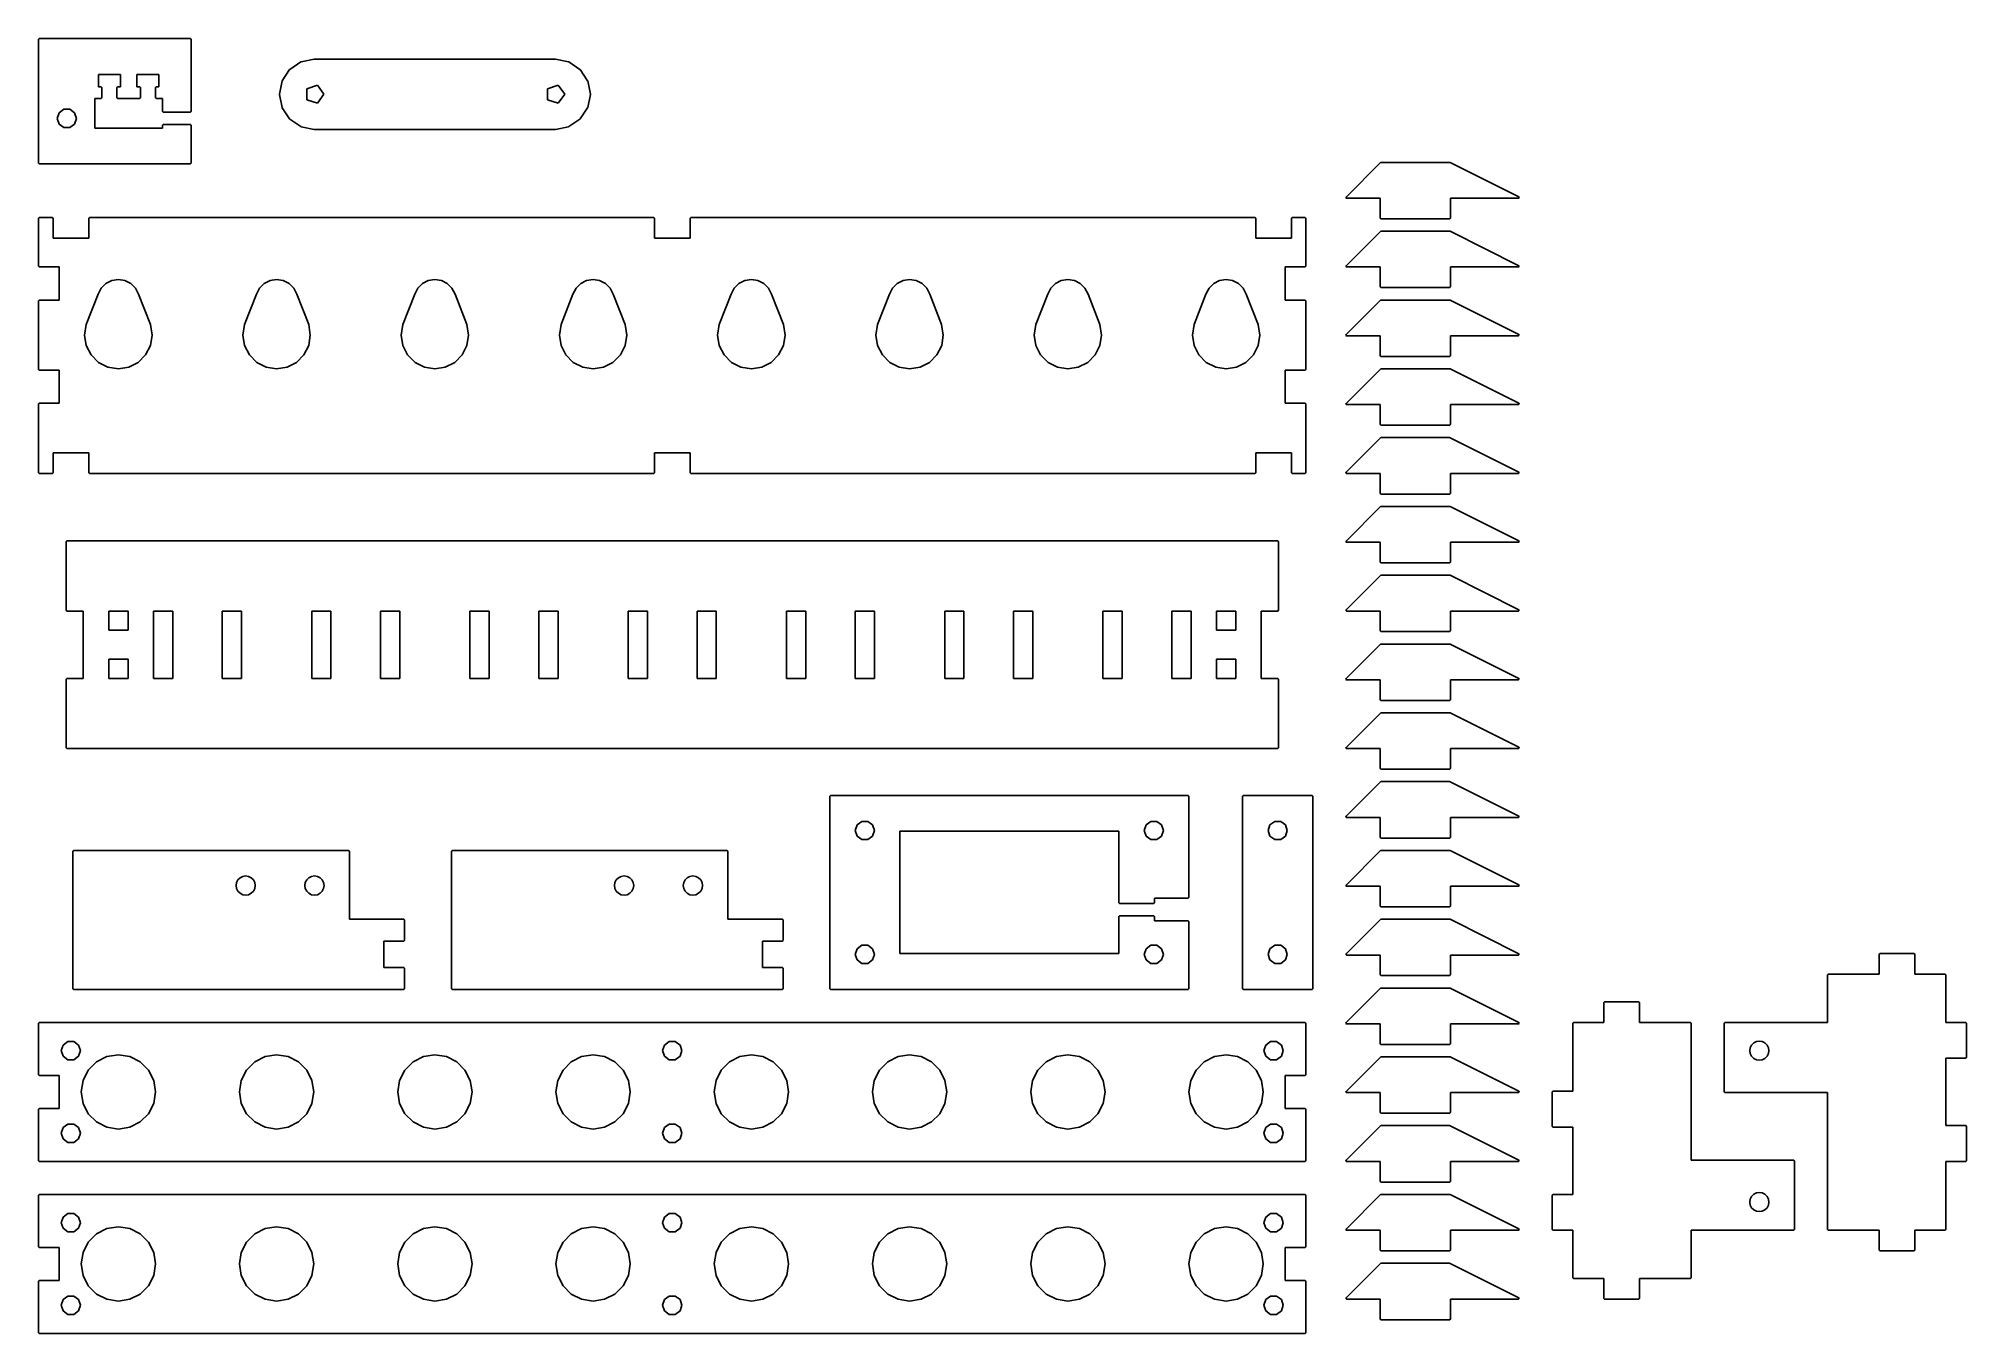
# Model space of a CAD drawing. Header units: metres. Extents: x 5 to 285, y 5 to 193.
import ezdxf

# ---------------------------------------------------------------- set-up
doc = ezdxf.new("R2010")
doc.units = ezdxf.units.M

msp = doc.modelspace()

# ---------------------------------------------------------------- linework, layer by layer
for p, q in [((5, 193.1), (4.89999, 193)), ((4.89999, 193), (4.89999, 175)), ((27, 193.1), (5, 193.1)), ((27.1, 193), (27, 193.1)), ((27.1, 182.5), (27.1, 193)), ((13.6, 186.1), (13.6, 187.9)), ((13.6, 187.9), (16.8, 187.9)), ((16.8, 187.9), (16.8, 186.1)), ((19.2, 186.1), (19.2, 187.9)), ((19.2, 187.9), (22.4, 187.9)), ((22.4, 187.9), (22.4, 186.1)), ((41.3813, 188.591), (40.2975, 186.969)), ((41.4089, 188.619), (41.3813, 188.591)), ((43.031, 189.703), (41.4089, 188.619)), ((43.0671, 189.717), (43.031, 189.703)), ((44.9805, 190.098), (43.0671, 189.717)), ((45, 190.1), (44.9805, 190.098)), ((80, 190.1), (45, 190.1)), ((80.0195, 190.098), (80, 190.1)), ((81.9329, 189.717), (80.0195, 190.098)), ((81.969, 189.703), (81.9329, 189.717)), ((83.5911, 188.619), (81.969, 189.703)), ((83.6187, 188.591), (83.5911, 188.619)), ((84.7025, 186.969), (83.6187, 188.591)), ((14, 186.1), (13.6, 186.1)), ((14.1, 186), (14, 186.1)), ((14.1, 184.5), (14.1, 186)), ((16.4, 186.1), (16.3, 186)), ((16.3, 186), (16.3, 184.5)), ((16.8, 186.1), (16.4, 186.1)), ((19.6, 186.1), (19.2, 186.1)), ((19.7, 186), (19.6, 186.1)), ((19.7, 184.5), (19.7, 186)), ((22, 186.1), (21.9, 186)), ((21.9, 186), (21.9, 184.5)), ((22.4, 186.1), (22, 186.1)), ((40.2825, 186.933), (39.9019, 185.02)), ((39.9019, 185.02), (39.9019, 184.98)), ((39.9019, 184.98), (40.2825, 183.067)), ((40.2975, 186.969), (40.2825, 186.933)), ((43.8865, 185.809), (45.4253, 186.309)), ((43.8865, 184.191), (43.8865, 185.809)), ((45.4253, 186.309), (46.3764, 185)), ((46.3764, 185), (45.4253, 183.691)), ((78.8865, 185.809), (80.4253, 186.309)), ((78.8865, 184.191), (78.8865, 185.809)), ((80.4253, 186.309), (81.3764, 185)), ((81.3764, 185), (80.4253, 183.691)), ((84.7175, 186.933), (84.7025, 186.969)), ((85.0981, 185.02), (84.7175, 186.933)), ((84.7175, 183.067), (85.0981, 184.98)), ((85.0981, 184.98), (85.0981, 185.02)), ((7.60515, 181.5), (7.87154, 182.32)), ((7.87154, 182.32), (8.56895, 182.827)), ((8.56895, 182.827), (9.43103, 182.827)), ((9.43103, 182.827), (10.1284, 182.32)), ((10.1284, 182.32), (10.3949, 181.5)), ((13.1, 180.1), (13.1, 184.4)), ((13.1, 184.4), (14, 184.4)), ((14, 184.4), (14.1, 184.5)), ((16.3, 184.5), (16.4, 184.4)), ((16.4, 184.4), (19.6, 184.4)), ((19.6, 184.4), (19.7, 184.5)), ((21.9, 184.5), (22, 184.4)), ((22, 184.4), (22.9, 184.4)), ((22.9, 184.4), (22.9, 182.5)), ((22.9, 182.5), (23, 182.4)), ((23, 182.4), (27, 182.4)), ((27, 182.4), (27.1, 182.5)), ((40.2825, 183.067), (40.2975, 183.031)), ((40.2975, 183.031), (41.3813, 181.409)), ((45.4253, 183.691), (43.8865, 184.191)), ((80.4253, 183.691), (78.8865, 184.191)), ((83.6187, 181.409), (84.7025, 183.031)), ((84.7025, 183.031), (84.7175, 183.067)), ((7.87154, 180.68), (7.60515, 181.5)), ((8.56895, 180.173), (7.87154, 180.68)), ((9.43103, 180.173), (8.56895, 180.173)), ((10.1284, 180.68), (9.43103, 180.173)), ((10.3949, 181.5), (10.1284, 180.68)), ((22.9, 180.1), (13.1, 180.1)), ((23, 180.6), (22.9, 180.5)), ((22.9, 180.5), (22.9, 180.1)), ((27, 180.6), (23, 180.6)), ((27.1, 180.5), (27, 180.6)), ((27.1, 175), (27.1, 180.5)), ((41.3813, 181.409), (41.4089, 181.381)), ((41.4089, 181.381), (43.031, 180.297)), ((43.031, 180.297), (43.0671, 180.283)), ((43.0671, 180.283), (44.9805, 179.902)), ((44.9805, 179.902), (45, 179.9)), ((45, 179.9), (80, 179.9)), ((80, 179.9), (80.0195, 179.902)), ((80.0195, 179.902), (81.9329, 180.283)), ((81.9329, 180.283), (81.969, 180.297)), ((81.969, 180.297), (83.5911, 181.381)), ((83.5911, 181.381), (83.6187, 181.409)), ((4.89999, 175), (5, 174.9)), ((5, 174.9), (27, 174.9)), ((27, 174.9), (27.1, 175)), ((199.929, 175.071), (194.929, 170.071)), ((200, 175.1), (199.929, 175.071)), ((210, 175.1), (200, 175.1)), ((210.045, 175.089), (210, 175.1)), ((220.045, 170.089), (210.045, 175.089)), ((194.929, 170.071), (194.911, 169.955)), ((194.911, 169.955), (195, 169.9)), ((195, 169.9), (199.9, 169.9)), ((199.9, 169.9), (199.9, 167)), ((210.1, 167), (210.1, 169.9)), ((210.1, 169.9), (220, 169.9)), ((220, 169.9), (220.095, 169.969)), ((220.095, 169.969), (220.045, 170.089)), ((5, 167.1), (4.89999, 167)), ((4.89999, 167), (4.89999, 160)), ((6.89999, 167.1), (5, 167.1)), ((7, 167), (6.89999, 167.1)), ((7, 164.1), (7, 167)), ((12.3, 167.1), (12.2, 167)), ((12.2, 167), (12.2, 164.1)), ((94.3, 167.1), (12.3, 167.1)), ((94.4, 167), (94.3, 167.1)), ((94.4, 164.1), (94.4, 167)), ((99.7, 167.1), (99.6, 167)), ((99.6, 167), (99.6, 164.1)), ((181.7, 167.1), (99.7, 167.1)), ((181.8, 167), (181.7, 167.1)), ((181.8, 164.1), (181.8, 167)), ((187.1, 167.1), (187, 167)), ((187, 167), (187, 164.1)), ((189, 167.1), (187.1, 167.1)), ((189.1, 167), (189, 167.1)), ((189.1, 160), (189.1, 167)), ((199.9, 167), (200, 166.9)), ((200, 166.9), (210, 166.9)), ((210, 166.9), (210.1, 167)), ((12.2, 164.1), (7, 164.1)), ((99.6, 164.1), (94.4, 164.1)), ((187, 164.1), (181.8, 164.1)), ((199.929, 165.071), (194.929, 160.071)), ((200, 165.1), (199.929, 165.071)), ((210, 165.1), (200, 165.1)), ((210.045, 165.089), (210, 165.1)), ((220.045, 160.089), (210.045, 165.089)), ((4.89999, 160), (5, 159.9)), ((5, 159.9), (7.89999, 159.9)), ((7.89999, 159.9), (7.89999, 155.1)), ((186.1, 155.1), (186.1, 159.9)), ((186.1, 159.9), (189, 159.9)), ((189, 159.9), (189.1, 160)), ((194.929, 160.071), (194.911, 159.955)), ((194.911, 159.955), (195, 159.9)), ((195, 159.9), (199.9, 159.9)), ((199.9, 159.9), (199.9, 157)), ((210.1, 157), (210.1, 159.9)), ((210.1, 159.9), (220, 159.9)), ((220, 159.9), (220.095, 159.969)), ((220.095, 159.969), (220.045, 160.089)), ((14.0133, 156.807), (14.6933, 157.487)), ((14.6933, 157.487), (15.5501, 157.923)), ((15.5501, 157.923), (16.5, 158.074)), ((16.5, 158.074), (17.4499, 157.923)), ((17.4499, 157.923), (18.3067, 157.487)), ((18.3067, 157.487), (18.9867, 156.807)), ((37.0133, 156.807), (37.6933, 157.487)), ((37.6933, 157.487), (38.5501, 157.923)), ((38.5501, 157.923), (39.5, 158.074)), ((39.5, 158.074), (40.4499, 157.923)), ((40.4499, 157.923), (41.3067, 157.487)), ((41.3067, 157.487), (41.9867, 156.807)), ((60.0133, 156.807), (60.6933, 157.487)), ((60.6933, 157.487), (61.5501, 157.923)), ((61.5501, 157.923), (62.5, 158.074)), ((62.5, 158.074), (63.4499, 157.923)), ((63.4499, 157.923), (64.3067, 157.487)), ((64.3067, 157.487), (64.9867, 156.807)), ((83.0133, 156.807), (83.6933, 157.487)), ((83.6933, 157.487), (84.5501, 157.923)), ((84.5501, 157.923), (85.5, 158.074)), ((85.5, 158.074), (86.4499, 157.923)), ((86.4499, 157.923), (87.3067, 157.487)), ((87.3067, 157.487), (87.9867, 156.807)), ((106.013, 156.807), (106.693, 157.487)), ((106.693, 157.487), (107.55, 157.923)), ((107.55, 157.923), (108.5, 158.074)), ((108.5, 158.074), (109.45, 157.923)), ((109.45, 157.923), (110.307, 157.487)), ((110.307, 157.487), (110.987, 156.807)), ((129.013, 156.807), (129.693, 157.487)), ((129.693, 157.487), (130.55, 157.923)), ((130.55, 157.923), (131.5, 158.074)), ((131.5, 158.074), (132.45, 157.923)), ((132.45, 157.923), (133.307, 157.487)), ((133.307, 157.487), (133.987, 156.807)), ((152.013, 156.807), (152.693, 157.487)), ((152.693, 157.487), (153.55, 157.923)), ((153.55, 157.923), (154.5, 158.074)), ((154.5, 158.074), (155.45, 157.923)), ((155.45, 157.923), (156.307, 157.487)), ((156.307, 157.487), (156.987, 156.807)), ((175.013, 156.807), (175.693, 157.487)), ((175.693, 157.487), (176.55, 157.923)), ((176.55, 157.923), (177.5, 158.074)), ((177.5, 158.074), (178.45, 157.923)), ((178.45, 157.923), (179.307, 157.487)), ((179.307, 157.487), (179.987, 156.807)), ((199.9, 157), (200, 156.9)), ((210, 156.9), (210.1, 157)), ((5, 155.1), (4.89999, 155)), ((4.89999, 155), (4.89999, 145)), ((7.89999, 155.1), (5, 155.1)), ((11.8418, 151.519), (13.5717, 155.94)), ((13.5717, 155.94), (14.0133, 156.807)), ((18.9867, 156.807), (19.4282, 155.94)), ((19.4282, 155.94), (21.1582, 151.519)), ((34.8418, 151.519), (36.5717, 155.94)), ((36.5717, 155.94), (37.0133, 156.807)), ((41.9867, 156.807), (42.4282, 155.94)), ((42.4282, 155.94), (44.1582, 151.519)), ((57.8418, 151.519), (59.5717, 155.94)), ((59.5717, 155.94), (60.0133, 156.807)), ((64.9867, 156.807), (65.4282, 155.94)), ((65.4282, 155.94), (67.1582, 151.519)), ((80.8418, 151.519), (82.5717, 155.94)), ((82.5717, 155.94), (83.0133, 156.807)), ((87.9867, 156.807), (88.4282, 155.94)), ((88.4282, 155.94), (90.1582, 151.519)), ((103.842, 151.519), (105.572, 155.94)), ((105.572, 155.94), (106.013, 156.807)), ((110.987, 156.807), (111.428, 155.94)), ((111.428, 155.94), (113.158, 151.519)), ((126.842, 151.519), (128.572, 155.94)), ((128.572, 155.94), (129.013, 156.807)), ((133.987, 156.807), (134.428, 155.94)), ((134.428, 155.94), (136.158, 151.519)), ((149.842, 151.519), (151.572, 155.94)), ((151.572, 155.94), (152.013, 156.807)), ((156.987, 156.807), (157.428, 155.94)), ((157.428, 155.94), (159.158, 151.519)), ((172.842, 151.519), (174.572, 155.94)), ((174.572, 155.94), (175.013, 156.807)), ((179.987, 156.807), (180.428, 155.94)), ((180.428, 155.94), (182.158, 151.519)), ((189, 155.1), (186.1, 155.1)), ((189.1, 155), (189, 155.1)), ((189.1, 145), (189.1, 155)), ((199.929, 155.071), (194.929, 150.071)), ((200, 155.1), (199.929, 155.071)), ((200, 156.9), (210, 156.9)), ((210, 155.1), (200, 155.1)), ((210.045, 155.089), (210, 155.1)), ((220.045, 150.089), (210.045, 155.089)), ((11.6012, 150), (11.8418, 151.519)), ((21.1582, 151.519), (21.3988, 150)), ((34.6012, 150), (34.8418, 151.519)), ((44.1582, 151.519), (44.3988, 150)), ((57.6012, 150), (57.8418, 151.519)), ((67.1582, 151.519), (67.3988, 150)), ((80.6012, 150), (80.8418, 151.519)), ((90.1582, 151.519), (90.3988, 150)), ((103.601, 150), (103.842, 151.519)), ((113.158, 151.519), (113.399, 150)), ((126.601, 150), (126.842, 151.519)), ((136.158, 151.519), (136.399, 150)), ((149.601, 150), (149.842, 151.519)), ((159.158, 151.519), (159.399, 150)), ((172.601, 150), (172.842, 151.519)), ((182.158, 151.519), (182.399, 150)), ((11.841, 148.486), (11.6012, 150)), ((21.3988, 150), (21.159, 148.486)), ((34.841, 148.486), (34.6012, 150)), ((44.3988, 150), (44.159, 148.486)), ((57.841, 148.486), (57.6012, 150)), ((67.3988, 150), (67.159, 148.486)), ((80.841, 148.486), (80.6012, 150)), ((90.3988, 150), (90.159, 148.486)), ((103.841, 148.486), (103.601, 150)), ((113.399, 150), (113.159, 148.486)), ((126.841, 148.486), (126.601, 150)), ((136.399, 150), (136.159, 148.486)), ((149.841, 148.486), (149.601, 150)), ((159.399, 150), (159.159, 148.486)), ((172.841, 148.486), (172.601, 150)), ((182.399, 150), (182.159, 148.486)), ((194.929, 150.071), (194.911, 149.955)), ((194.911, 149.955), (195, 149.9)), ((195, 149.9), (199.9, 149.9)), ((199.9, 149.9), (199.9, 147)), ((210.1, 147), (210.1, 149.9)), ((210.1, 149.9), (220, 149.9)), ((220, 149.9), (220.095, 149.969)), ((220.095, 149.969), (220.045, 150.089)), ((12.5368, 147.121), (11.841, 148.486)), ((13.6206, 146.037), (12.5368, 147.121)), ((14.9862, 145.341), (13.6206, 146.037)), ((19.3794, 146.037), (18.0138, 145.341)), ((20.4632, 147.121), (19.3794, 146.037)), ((21.159, 148.486), (20.4632, 147.121)), ((35.5368, 147.121), (34.841, 148.486)), ((36.6206, 146.037), (35.5368, 147.121)), ((37.9862, 145.341), (36.6206, 146.037)), ((42.3794, 146.037), (41.0138, 145.341)), ((43.4632, 147.121), (42.3794, 146.037)), ((44.159, 148.486), (43.4632, 147.121)), ((58.5368, 147.121), (57.841, 148.486)), ((59.6206, 146.037), (58.5368, 147.121)), ((60.9862, 145.341), (59.6206, 146.037)), ((65.3794, 146.037), (64.0138, 145.341)), ((66.4632, 147.121), (65.3794, 146.037)), ((67.159, 148.486), (66.4632, 147.121)), ((81.5368, 147.121), (80.841, 148.486)), ((82.6206, 146.037), (81.5368, 147.121)), ((83.9862, 145.341), (82.6206, 146.037)), ((88.3794, 146.037), (87.0138, 145.341)), ((89.4632, 147.121), (88.3794, 146.037)), ((90.159, 148.486), (89.4632, 147.121)), ((104.537, 147.121), (103.841, 148.486)), ((105.621, 146.037), (104.537, 147.121)), ((106.986, 145.341), (105.621, 146.037)), ((111.379, 146.037), (110.014, 145.341)), ((112.463, 147.121), (111.379, 146.037)), ((113.159, 148.486), (112.463, 147.121)), ((127.537, 147.121), (126.841, 148.486)), ((128.621, 146.037), (127.537, 147.121)), ((129.986, 145.341), (128.621, 146.037)), ((134.379, 146.037), (133.014, 145.341)), ((135.463, 147.121), (134.379, 146.037)), ((136.159, 148.486), (135.463, 147.121)), ((150.537, 147.121), (149.841, 148.486)), ((151.621, 146.037), (150.537, 147.121)), ((152.986, 145.341), (151.621, 146.037)), ((157.379, 146.037), (156.014, 145.341)), ((158.463, 147.121), (157.379, 146.037)), ((159.159, 148.486), (158.463, 147.121)), ((173.537, 147.121), (172.841, 148.486)), ((174.621, 146.037), (173.537, 147.121)), ((175.986, 145.341), (174.621, 146.037)), ((180.379, 146.037), (179.014, 145.341)), ((181.463, 147.121), (180.379, 146.037)), ((182.159, 148.486), (181.463, 147.121)), ((199.9, 147), (200, 146.9)), ((200, 146.9), (210, 146.9)), ((210, 146.9), (210.1, 147)), ((4.89999, 145), (5, 144.9)), ((5, 144.9), (7.89999, 144.9)), ((7.89999, 144.9), (7.89999, 140.1)), ((16.5, 145.101), (14.9862, 145.341)), ((18.0138, 145.341), (16.5, 145.101)), ((39.5, 145.101), (37.9862, 145.341)), ((41.0138, 145.341), (39.5, 145.101)), ((62.5, 145.101), (60.9862, 145.341)), ((64.0138, 145.341), (62.5, 145.101)), ((85.5, 145.101), (83.9862, 145.341)), ((87.0138, 145.341), (85.5, 145.101)), ((108.5, 145.101), (106.986, 145.341)), ((110.014, 145.341), (108.5, 145.101)), ((131.5, 145.101), (129.986, 145.341)), ((133.014, 145.341), (131.5, 145.101)), ((154.5, 145.101), (152.986, 145.341)), ((156.014, 145.341), (154.5, 145.101)), ((177.5, 145.101), (175.986, 145.341)), ((179.014, 145.341), (177.5, 145.101)), ((186.1, 140.1), (186.1, 144.9)), ((186.1, 144.9), (189, 144.9)), ((189, 144.9), (189.1, 145)), ((199.929, 145.071), (194.929, 140.071)), ((200, 145.1), (199.929, 145.071)), ((210, 145.1), (200, 145.1)), ((210.045, 145.089), (210, 145.1)), ((220.045, 140.089), (210.045, 145.089)), ((5, 140.1), (4.89999, 140)), ((4.89999, 140), (4.89999, 130)), ((7.89999, 140.1), (5, 140.1)), ((189, 140.1), (186.1, 140.1)), ((189.1, 140), (189, 140.1)), ((189.1, 130), (189.1, 140)), ((194.929, 140.071), (194.911, 139.955)), ((194.911, 139.955), (195, 139.9)), ((195, 139.9), (199.9, 139.9)), ((199.9, 139.9), (199.9, 137)), ((210.1, 137), (210.1, 139.9)), ((210.1, 139.9), (220, 139.9)), ((220, 139.9), (220.095, 139.969)), ((220.095, 139.969), (220.045, 140.089)), ((199.929, 135.071), (194.929, 130.071)), ((199.9, 137), (200, 136.9)), ((200, 135.1), (199.929, 135.071)), ((200, 136.9), (210, 136.9)), ((210, 135.1), (200, 135.1)), ((210, 136.9), (210.1, 137)), ((210.045, 135.089), (210, 135.1)), ((220.045, 130.089), (210.045, 135.089)), ((7, 130), (7, 132.9)), ((7, 132.9), (12.2, 132.9)), ((12.2, 132.9), (12.2, 130)), ((94.4, 130), (94.4, 132.9)), ((94.4, 132.9), (99.6, 132.9)), ((99.6, 132.9), (99.6, 130)), ((181.8, 130), (181.8, 132.9)), ((181.8, 132.9), (187, 132.9)), ((187, 132.9), (187, 130)), ((4.89999, 130), (5, 129.9)), ((5, 129.9), (6.89999, 129.9)), ((6.89999, 129.9), (7, 130)), ((12.2, 130), (12.3, 129.9)), ((12.3, 129.9), (94.3, 129.9)), ((94.3, 129.9), (94.4, 130)), ((99.6, 130), (99.7, 129.9)), ((99.7, 129.9), (181.7, 129.9)), ((181.7, 129.9), (181.8, 130)), ((187, 130), (187.1, 129.9)), ((187.1, 129.9), (189, 129.9)), ((189, 129.9), (189.1, 130)), ((194.929, 130.071), (194.911, 129.955)), ((194.911, 129.955), (195, 129.9)), ((195, 129.9), (199.9, 129.9)), ((199.9, 129.9), (199.9, 127)), ((210.1, 127), (210.1, 129.9)), ((210.1, 129.9), (220, 129.9)), ((220, 129.9), (220.095, 129.969)), ((220.095, 129.969), (220.045, 130.089)), ((199.9, 127), (200, 126.9)), ((200, 126.9), (210, 126.9)), ((210, 126.9), (210.1, 127)), ((199.929, 125.071), (194.929, 120.071)), ((200, 125.1), (199.929, 125.071)), ((210, 125.1), (200, 125.1)), ((210.045, 125.089), (210, 125.1)), ((220.045, 120.089), (210.045, 125.089)), ((9, 120.1), (8.89999, 120)), ((8.89999, 120), (8.89999, 110)), ((185, 120.1), (9, 120.1)), ((185.1, 120), (185, 120.1)), ((185.1, 110), (185.1, 120)), ((194.929, 120.071), (194.911, 119.955)), ((194.911, 119.955), (195, 119.9)), ((195, 119.9), (199.9, 119.9)), ((199.9, 119.9), (199.9, 117)), ((210.1, 117), (210.1, 119.9)), ((210.1, 119.9), (220, 119.9)), ((220, 119.9), (220.095, 119.969)), ((220.095, 119.969), (220.045, 120.089)), ((199.929, 115.071), (194.929, 110.071)), ((199.9, 117), (200, 116.9)), ((200, 115.1), (199.929, 115.071)), ((200, 116.9), (210, 116.9)), ((210, 115.1), (200, 115.1)), ((210, 116.9), (210.1, 117)), ((210.045, 115.089), (210, 115.1)), ((220.045, 110.089), (210.045, 115.089)), ((8.89999, 110), (9, 109.9)), ((9, 109.9), (11.4, 109.9)), ((11.4, 109.9), (11.4, 100.1)), ((15.1, 107.1), (15.1, 109.9)), ((15.1, 109.9), (17.9, 109.9)), ((17.9, 109.9), (17.9, 107.1)), ((21.6, 100.1), (21.6, 109.9)), ((21.6, 109.9), (24.4, 109.9)), ((24.4, 109.9), (24.4, 100.1)), ((31.6, 100.1), (31.6, 109.9)), ((31.6, 109.9), (34.4, 109.9)), ((34.4, 109.9), (34.4, 100.1)), ((44.6, 100.1), (44.6, 109.9)), ((44.6, 109.9), (47.4, 109.9)), ((47.4, 109.9), (47.4, 100.1)), ((54.6, 100.1), (54.6, 109.9)), ((54.6, 109.9), (57.4, 109.9)), ((57.4, 109.9), (57.4, 100.1)), ((67.6, 100.1), (67.6, 109.9)), ((67.6, 109.9), (70.4, 109.9)), ((70.4, 109.9), (70.4, 100.1)), ((77.6, 100.1), (77.6, 109.9)), ((77.6, 109.9), (80.4, 109.9)), ((80.4, 109.9), (80.4, 100.1)), ((90.6, 100.1), (90.6, 109.9)), ((90.6, 109.9), (93.4, 109.9)), ((93.4, 109.9), (93.4, 100.1)), ((100.6, 100.1), (100.6, 109.9)), ((100.6, 109.9), (103.4, 109.9)), ((103.4, 109.9), (103.4, 100.1)), ((113.6, 100.1), (113.6, 109.9)), ((113.6, 109.9), (116.4, 109.9)), ((116.4, 109.9), (116.4, 100.1)), ((123.6, 100.1), (123.6, 109.9)), ((123.6, 109.9), (126.4, 109.9)), ((126.4, 109.9), (126.4, 100.1)), ((136.6, 100.1), (136.6, 109.9)), ((136.6, 109.9), (139.4, 109.9)), ((139.4, 109.9), (139.4, 100.1)), ((146.6, 100.1), (146.6, 109.9)), ((146.6, 109.9), (149.4, 109.9)), ((149.4, 109.9), (149.4, 100.1)), ((159.6, 100.1), (159.6, 109.9)), ((159.6, 109.9), (162.4, 109.9)), ((162.4, 109.9), (162.4, 100.1)), ((169.6, 100.1), (169.6, 109.9)), ((169.6, 109.9), (172.4, 109.9)), ((172.4, 109.9), (172.4, 100.1)), ((176.1, 107.1), (176.1, 109.9)), ((176.1, 109.9), (178.9, 109.9)), ((178.9, 109.9), (178.9, 107.1)), ((182.6, 100.1), (182.6, 109.9)), ((182.6, 109.9), (185, 109.9)), ((185, 109.9), (185.1, 110)), ((194.929, 110.071), (194.911, 109.955)), ((194.911, 109.955), (195, 109.9)), ((195, 109.9), (199.9, 109.9)), ((199.9, 109.9), (199.9, 107)), ((210.1, 107), (210.1, 109.9)), ((210.1, 109.9), (220, 109.9)), ((220, 109.9), (220.095, 109.969)), ((220.095, 109.969), (220.045, 110.089)), ((17.9, 107.1), (15.1, 107.1)), ((178.9, 107.1), (176.1, 107.1)), ((199.9, 107), (200, 106.9)), ((200, 106.9), (210, 106.9)), ((210, 106.9), (210.1, 107)), ((199.929, 105.071), (194.929, 100.071)), ((200, 105.1), (199.929, 105.071)), ((210, 105.1), (200, 105.1)), ((210.045, 105.089), (210, 105.1)), ((220.045, 100.089), (210.045, 105.089)), ((15.1, 100.1), (15.1, 102.9)), ((15.1, 102.9), (17.9, 102.9)), ((17.9, 102.9), (17.9, 100.1)), ((176.1, 100.1), (176.1, 102.9)), ((176.1, 102.9), (178.9, 102.9)), ((178.9, 102.9), (178.9, 100.1)), ((9, 100.1), (8.89999, 100)), ((8.89999, 100), (8.89999, 90)), ((11.4, 100.1), (9, 100.1)), ((17.9, 100.1), (15.1, 100.1)), ((24.4, 100.1), (21.6, 100.1)), ((34.4, 100.1), (31.6, 100.1)), ((47.4, 100.1), (44.6, 100.1)), ((57.4, 100.1), (54.6, 100.1)), ((70.4, 100.1), (67.6, 100.1)), ((80.4, 100.1), (77.6, 100.1)), ((93.4, 100.1), (90.6, 100.1)), ((103.4, 100.1), (100.6, 100.1)), ((116.4, 100.1), (113.6, 100.1)), ((126.4, 100.1), (123.6, 100.1)), ((139.4, 100.1), (136.6, 100.1)), ((149.4, 100.1), (146.6, 100.1)), ((162.4, 100.1), (159.6, 100.1)), ((172.4, 100.1), (169.6, 100.1)), ((178.9, 100.1), (176.1, 100.1)), ((185, 100.1), (182.6, 100.1)), ((185.1, 100), (185, 100.1)), ((185.1, 90), (185.1, 100)), ((194.929, 100.071), (194.911, 99.9546)), ((194.911, 99.9546), (195, 99.9)), ((195, 99.9), (199.9, 99.9)), ((199.9, 99.9), (199.9, 97)), ((210.1, 97), (210.1, 99.9)), ((210.1, 99.9), (220, 99.9)), ((220, 99.9), (220.095, 99.9691)), ((220.095, 99.9691), (220.045, 100.089)), ((199.9, 97), (200, 96.9)), ((200, 96.9), (210, 96.9)), ((210, 96.9), (210.1, 97)), ((199.929, 95.0707), (194.929, 90.0707)), ((200, 95.1), (199.929, 95.0707)), ((210, 95.1), (200, 95.1)), ((210.045, 95.0894), (210, 95.1)), ((220.045, 90.0894), (210.045, 95.0894)), ((8.89999, 90), (9, 89.9)), ((9, 89.9), (185, 89.9)), ((185, 89.9), (185.1, 90)), ((194.929, 90.0707), (194.911, 89.9546)), ((194.911, 89.9546), (195, 89.9)), ((195, 89.9), (199.9, 89.9)), ((199.9, 89.9), (199.9, 87)), ((210.1, 87), (210.1, 89.9)), ((210.1, 89.9), (220, 89.9)), ((220, 89.9), (220.095, 89.9691)), ((220.095, 89.9691), (220.045, 90.0894)), ((199.9, 87), (200, 86.9)), ((200, 86.9), (210, 86.9)), ((210, 86.9), (210.1, 87)), ((199.929, 85.0707), (194.929, 80.0707)), ((200, 85.1), (199.929, 85.0707)), ((210, 85.1), (200, 85.1)), ((210.045, 85.0894), (210, 85.1)), ((220.045, 80.0894), (210.045, 85.0894)), ((120, 83.1), (119.9, 83)), ((119.9, 83), (119.9, 55)), ((172, 83.1), (120, 83.1)), ((172.1, 83), (172, 83.1)), ((172.1, 68.25), (172.1, 83)), ((180, 83.1), (179.9, 83)), ((179.9, 83), (179.9, 55)), ((190, 83.1), (180, 83.1)), ((190.1, 83), (190, 83.1)), ((190.1, 55), (190.1, 83)), ((123.605, 78), (123.872, 78.8199)), ((123.872, 78.8199), (124.569, 79.3266)), ((124.569, 79.3266), (125.431, 79.3266)), ((125.431, 79.3266), (126.128, 78.8199)), ((126.128, 78.8199), (126.395, 78)), ((165.605, 78), (165.872, 78.8199)), ((165.872, 78.8199), (166.569, 79.3266)), ((166.569, 79.3266), (167.431, 79.3266)), ((167.431, 79.3266), (168.128, 78.8199)), ((168.128, 78.8199), (168.395, 78)), ((183.605, 78), (183.872, 78.8199)), ((183.872, 78.8199), (184.569, 79.3266)), ((184.569, 79.3266), (185.431, 79.3266)), ((185.431, 79.3266), (186.128, 78.8199)), ((186.128, 78.8199), (186.395, 78)), ((194.929, 80.0707), (194.911, 79.9546)), ((194.911, 79.9546), (195, 79.9)), ((195, 79.9), (199.9, 79.9)), ((199.9, 79.9), (199.9, 77)), ((210.1, 77), (210.1, 79.9)), ((210.1, 79.9), (220, 79.9)), ((220, 79.9), (220.095, 79.9691)), ((220.095, 79.9691), (220.045, 80.0894)), ((123.872, 77.1801), (123.605, 78)), ((124.569, 76.6734), (123.872, 77.1801)), ((125.431, 76.6734), (124.569, 76.6734)), ((126.128, 77.1801), (125.431, 76.6734)), ((126.395, 78), (126.128, 77.1801)), ((130.1, 60.1), (130.1, 77.9)), ((130.1, 77.9), (161.9, 77.9)), ((161.9, 77.9), (161.9, 67.5)), ((165.872, 77.1801), (165.605, 78)), ((166.569, 76.6734), (165.872, 77.1801)), ((167.431, 76.6734), (166.569, 76.6734)), ((168.128, 77.1801), (167.431, 76.6734)), ((168.395, 78), (168.128, 77.1801)), ((183.872, 77.1801), (183.605, 78)), ((184.569, 76.6734), (183.872, 77.1801)), ((185.431, 76.6734), (184.569, 76.6734)), ((186.128, 77.1801), (185.431, 76.6734)), ((186.395, 78), (186.128, 77.1801)), ((199.9, 77), (200, 76.9)), ((200, 76.9), (210, 76.9)), ((210, 76.9), (210.1, 77)), ((10, 75.1), (9.89999, 75)), ((9.89999, 75), (9.89999, 55)), ((50, 75.1), (10, 75.1)), ((50.1, 75), (50, 75.1)), ((50.1, 65.1), (50.1, 75)), ((65, 75.1), (64.9, 75)), ((64.9, 75), (64.9, 55)), ((105, 75.1), (65, 75.1)), ((105.1, 75), (105, 75.1)), ((105.1, 65.1), (105.1, 75)), ((199.929, 75.0707), (194.929, 70.0707)), ((200, 75.1), (199.929, 75.0707)), ((210, 75.1), (200, 75.1)), ((210.045, 75.0894), (210, 75.1)), ((220.045, 70.0894), (210.045, 75.0894)), ((33.6012, 70), (33.6697, 70.4323)), ((33.6697, 70.4323), (33.8684, 70.8221)), ((33.8684, 70.8221), (34.1779, 71.1316)), ((34.1779, 71.1316), (34.5677, 71.3303)), ((34.5677, 71.3303), (35, 71.3988)), ((35, 71.3988), (35.4323, 71.3303)), ((35.4323, 71.3303), (35.8222, 71.1316)), ((35.8222, 71.1316), (36.1316, 70.8221)), ((36.1316, 70.8221), (36.3303, 70.4323)), ((36.3303, 70.4323), (36.3988, 70)), ((43.6012, 70), (43.6697, 70.4323)), ((43.6697, 70.4323), (43.8684, 70.8221)), ((43.8684, 70.8221), (44.1779, 71.1316)), ((44.1779, 71.1316), (44.5677, 71.3303)), ((44.5677, 71.3303), (45, 71.3988)), ((45, 71.3988), (45.4323, 71.3303)), ((45.4323, 71.3303), (45.8221, 71.1316)), ((45.8221, 71.1316), (46.1316, 70.8221)), ((46.1316, 70.8221), (46.3303, 70.4323)), ((46.3303, 70.4323), (46.3988, 70)), ((88.6012, 70), (88.6697, 70.4323)), ((88.6697, 70.4323), (88.8684, 70.8221)), ((88.8684, 70.8221), (89.1779, 71.1316)), ((89.1779, 71.1316), (89.5677, 71.3303)), ((89.5677, 71.3303), (90, 71.3988)), ((90, 71.3988), (90.4323, 71.3303)), ((90.4323, 71.3303), (90.8222, 71.1316)), ((90.8222, 71.1316), (91.1316, 70.8221)), ((91.1316, 70.8221), (91.3303, 70.4323)), ((91.3303, 70.4323), (91.3988, 70)), ((98.6012, 70), (98.6697, 70.4323)), ((98.6697, 70.4323), (98.8684, 70.8221)), ((98.8684, 70.8221), (99.1779, 71.1316)), ((99.1779, 71.1316), (99.5677, 71.3303)), ((99.5677, 71.3303), (100, 71.3988)), ((100, 71.3988), (100.432, 71.3303)), ((100.432, 71.3303), (100.822, 71.1316)), ((100.822, 71.1316), (101.132, 70.8221)), ((101.132, 70.8221), (101.33, 70.4323)), ((101.33, 70.4323), (101.399, 70)), ((194.929, 70.0707), (194.911, 69.9546)), ((220.095, 69.9691), (220.045, 70.0894)), ((33.6697, 69.5677), (33.6012, 70)), ((33.8684, 69.1779), (33.6697, 69.5677)), ((34.1779, 68.8684), (33.8684, 69.1779)), ((34.5677, 68.6697), (34.1779, 68.8684)), ((35, 68.6012), (34.5677, 68.6697)), ((35.4323, 68.6697), (35, 68.6012)), ((35.8222, 68.8684), (35.4323, 68.6697)), ((36.1316, 69.1779), (35.8222, 68.8684)), ((36.3303, 69.5677), (36.1316, 69.1779)), ((36.3988, 70), (36.3303, 69.5677)), ((43.6697, 69.5677), (43.6012, 70)), ((43.8684, 69.1779), (43.6697, 69.5677)), ((44.1779, 68.8684), (43.8684, 69.1779)), ((44.5677, 68.6697), (44.1779, 68.8684)), ((45, 68.6012), (44.5677, 68.6697)), ((45.4323, 68.6697), (45, 68.6012)), ((45.8221, 68.8684), (45.4323, 68.6697)), ((46.1316, 69.1779), (45.8221, 68.8684)), ((46.3303, 69.5677), (46.1316, 69.1779)), ((46.3988, 70), (46.3303, 69.5677)), ((88.6697, 69.5677), (88.6012, 70)), ((88.8684, 69.1779), (88.6697, 69.5677)), ((89.1779, 68.8684), (88.8684, 69.1779)), ((89.5677, 68.6697), (89.1779, 68.8684)), ((90, 68.6012), (89.5677, 68.6697)), ((90.4323, 68.6697), (90, 68.6012)), ((90.8222, 68.8684), (90.4323, 68.6697)), ((91.1316, 69.1779), (90.8222, 68.8684)), ((91.3303, 69.5677), (91.1316, 69.1779)), ((91.3988, 70), (91.3303, 69.5677)), ((98.6697, 69.5677), (98.6012, 70)), ((98.8684, 69.1779), (98.6697, 69.5677)), ((99.1779, 68.8684), (98.8684, 69.1779)), ((99.5677, 68.6697), (99.1779, 68.8684)), ((100, 68.6012), (99.5677, 68.6697)), ((100.432, 68.6697), (100, 68.6012)), ((100.822, 68.8684), (100.432, 68.6697)), ((101.132, 69.1779), (100.822, 68.8684)), ((101.33, 69.5677), (101.132, 69.1779)), ((101.399, 70), (101.33, 69.5677)), ((161.9, 67.5), (162, 67.4)), ((162, 67.4), (167, 67.4)), ((167, 67.4), (167.1, 67.5)), ((167.1, 67.5), (167.1, 68.15)), ((167.1, 68.15), (172, 68.15)), ((172, 68.15), (172.1, 68.25)), ((194.911, 69.9546), (195, 69.9)), ((195, 69.9), (199.9, 69.9)), ((199.9, 69.9), (199.9, 67)), ((210.1, 67), (210.1, 69.9)), ((210.1, 69.9), (220, 69.9)), ((220, 69.9), (220.095, 69.9691)), ((58, 65.1), (50.1, 65.1)), ((58.1, 65), (58, 65.1)), ((58.1, 62), (58.1, 65)), ((113, 65.1), (105.1, 65.1)), ((113.1, 65), (113, 65.1)), ((113.1, 62), (113.1, 65)), ((162, 65.6), (161.9, 65.5)), ((161.9, 65.5), (161.9, 60.1)), ((167, 65.6), (162, 65.6)), ((167.1, 65.5), (167, 65.6)), ((167.1, 64.85), (167.1, 65.5)), ((172, 64.85), (167.1, 64.85)), ((172.1, 64.75), (172, 64.85)), ((172.1, 55), (172.1, 64.75)), ((199.929, 65.0707), (194.929, 60.0707)), ((199.9, 67), (200, 66.9)), ((200, 65.1), (199.929, 65.0707)), ((200, 66.9), (210, 66.9)), ((210, 65.1), (200, 65.1)), ((210, 66.9), (210.1, 67)), ((210.045, 65.0894), (210, 65.1)), ((220.045, 60.0894), (210.045, 65.0894)), ((55.1, 58.1), (55.1, 61.9)), ((55.1, 61.9), (58, 61.9)), ((58, 61.9), (58.1, 62)), ((110.1, 58.1), (110.1, 61.9)), ((110.1, 61.9), (113, 61.9)), ((113, 61.9), (113.1, 62)), ((123.605, 60), (123.872, 60.8199)), ((123.872, 59.1801), (123.605, 60)), ((123.872, 60.8199), (124.569, 61.3266)), ((124.569, 58.6734), (123.872, 59.1801)), ((124.569, 61.3266), (125.431, 61.3266)), ((125.431, 61.3266), (126.128, 60.8199)), ((126.128, 59.1801), (125.431, 58.6734)), ((126.128, 60.8199), (126.395, 60)), ((126.395, 60), (126.128, 59.1801)), ((161.9, 60.1), (130.1, 60.1)), ((165.605, 60), (165.872, 60.8199)), ((165.872, 59.1801), (165.605, 60)), ((165.872, 60.8199), (166.569, 61.3266)), ((166.569, 58.6734), (165.872, 59.1801)), ((166.569, 61.3266), (167.431, 61.3266)), ((167.431, 61.3266), (168.128, 60.8199)), ((168.128, 59.1801), (167.431, 58.6734)), ((168.128, 60.8199), (168.395, 60)), ((168.395, 60), (168.128, 59.1801)), ((183.605, 60), (183.872, 60.8199)), ((183.872, 59.1801), (183.605, 60)), ((183.872, 60.8199), (184.569, 61.3266)), ((184.569, 58.6734), (183.872, 59.1801)), ((184.569, 61.3266), (185.431, 61.3266)), ((185.431, 61.3266), (186.128, 60.8199)), ((186.128, 59.1801), (185.431, 58.6734)), ((186.128, 60.8199), (186.395, 60)), ((186.395, 60), (186.128, 59.1801)), ((194.929, 60.0707), (194.911, 59.9546)), ((194.911, 59.9546), (195, 59.9)), ((195, 59.9), (199.9, 59.9)), ((199.9, 59.9), (199.9, 57)), ((210.1, 57), (210.1, 59.9)), ((210.1, 59.9), (220, 59.9)), ((220, 59.9), (220.095, 59.9691)), ((220.095, 59.9691), (220.045, 60.0894)), ((272.5, 60.1), (272.4, 60)), ((272.4, 60), (272.4, 57.1)), ((277.5, 60.1), (272.5, 60.1)), ((277.6, 60), (277.5, 60.1)), ((277.6, 57.1), (277.6, 60)), ((58, 58.1), (55.1, 58.1)), ((58.1, 58), (58, 58.1)), ((58.1, 55), (58.1, 58)), ((113, 58.1), (110.1, 58.1)), ((113.1, 58), (113, 58.1)), ((113.1, 55), (113.1, 58)), ((125.431, 58.6734), (124.569, 58.6734)), ((167.431, 58.6734), (166.569, 58.6734)), ((185.431, 58.6734), (184.569, 58.6734)), ((199.9, 57), (200, 56.9)), ((200, 56.9), (210, 56.9)), ((210, 56.9), (210.1, 57)), ((265, 57.1), (264.9, 57)), ((264.9, 57), (264.9, 50.1)), ((272.4, 57.1), (265, 57.1)), ((282, 57.1), (277.6, 57.1)), ((282.1, 57), (282, 57.1)), ((282.1, 50.1), (282.1, 57)), ((9.89999, 55), (10, 54.9)), ((10, 54.9), (58, 54.9)), ((58, 54.9), (58.1, 55)), ((64.9, 55), (65, 54.9)), ((65, 54.9), (113, 54.9)), ((113, 54.9), (113.1, 55)), ((119.9, 55), (120, 54.9)), ((120, 54.9), (172, 54.9)), ((172, 54.9), (172.1, 55)), ((179.9, 55), (180, 54.9)), ((180, 54.9), (190, 54.9)), ((190, 54.9), (190.1, 55)), ((199.929, 55.0707), (194.929, 50.0707)), ((200, 55.1), (199.929, 55.0707)), ((210, 55.1), (200, 55.1)), ((210.045, 55.0894), (210, 55.1)), ((220.045, 50.0894), (210.045, 55.0894)), ((232.5, 53.1), (232.4, 53)), ((232.4, 53), (232.4, 50.1)), ((237.5, 53.1), (232.5, 53.1)), ((237.6, 53), (237.5, 53.1)), ((237.6, 50.1), (237.6, 53)), ((5, 50.1), (4.89999, 50)), ((4.89999, 50), (4.89999, 42.5)), ((189, 50.1), (5, 50.1)), ((189.1, 50), (189, 50.1)), ((189.1, 42.5), (189.1, 50)), ((194.929, 50.0707), (194.911, 49.9546)), ((194.911, 49.9546), (195, 49.9)), ((195, 49.9), (199.9, 49.9)), ((199.9, 49.9), (199.9, 47)), ((210.1, 47), (210.1, 49.9)), ((210.1, 49.9), (220, 49.9)), ((220, 49.9), (220.095, 49.9691)), ((220.095, 49.9691), (220.045, 50.0894)), ((228, 50.1), (227.9, 50)), ((227.9, 50), (227.9, 40.1)), ((232.4, 50.1), (228, 50.1)), ((245, 50.1), (237.6, 50.1)), ((245.1, 50), (245, 50.1)), ((245.1, 30.1), (245.1, 50)), ((250, 50.1), (249.9, 50)), ((249.9, 50), (249.9, 40)), ((264.9, 50.1), (250, 50.1)), ((285, 50.1), (282.1, 50.1)), ((285.1, 50), (285, 50.1)), ((285.1, 45), (285.1, 50)), ((8.20514, 46), (8.47153, 46.8199)), ((8.47153, 45.1801), (8.20514, 46)), ((8.47153, 46.8199), (9.16895, 47.3266)), ((9.16895, 44.6734), (8.47153, 45.1801)), ((9.16895, 47.3266), (10.031, 47.3266)), ((10.031, 47.3266), (10.7285, 46.8199)), ((10.7285, 45.1801), (10.031, 44.6734)), ((10.7285, 46.8199), (10.9948, 46)), ((10.9948, 46), (10.7285, 45.1801)), ((13.3267, 44.3677), (14.8317, 45.1345)), ((14.8317, 45.1345), (16.5, 45.3988)), ((16.5, 45.3988), (18.1683, 45.1345)), ((18.1683, 45.1345), (19.6733, 44.3677)), ((36.3267, 44.3677), (37.8317, 45.1345)), ((37.8317, 45.1345), (39.5, 45.3988)), ((39.5, 45.3988), (41.1683, 45.1345)), ((41.1683, 45.1345), (42.6733, 44.3677)), ((59.3267, 44.3677), (60.8317, 45.1345)), ((60.8317, 45.1345), (62.5, 45.3988)), ((62.5, 45.3988), (64.1683, 45.1345)), ((64.1683, 45.1345), (65.6733, 44.3677)), ((82.3267, 44.3677), (83.8317, 45.1345)), ((83.8317, 45.1345), (85.5, 45.3988)), ((85.5, 45.3988), (87.1683, 45.1345)), ((87.1683, 45.1345), (88.6733, 44.3677)), ((95.6051, 46), (95.8715, 46.8199)), ((95.8715, 45.1801), (95.6051, 46)), ((95.8715, 46.8199), (96.569, 47.3266)), ((96.569, 44.6734), (95.8715, 45.1801)), ((96.569, 47.3266), (97.431, 47.3266)), ((97.431, 47.3266), (98.1284, 46.8199)), ((98.1284, 45.1801), (97.431, 44.6734)), ((98.1284, 46.8199), (98.3949, 46)), ((98.3949, 46), (98.1284, 45.1801)), ((105.327, 44.3677), (106.832, 45.1345)), ((106.832, 45.1345), (108.5, 45.3988)), ((108.5, 45.3988), (110.168, 45.1345)), ((110.168, 45.1345), (111.673, 44.3677)), ((128.327, 44.3677), (129.832, 45.1345)), ((129.832, 45.1345), (131.5, 45.3988)), ((131.5, 45.3988), (133.168, 45.1345)), ((133.168, 45.1345), (134.673, 44.3677)), ((151.327, 44.3677), (152.832, 45.1345)), ((152.832, 45.1345), (154.5, 45.3988)), ((154.5, 45.3988), (156.168, 45.1345)), ((156.168, 45.1345), (157.673, 44.3677)), ((174.327, 44.3677), (175.832, 45.1345)), ((175.832, 45.1345), (177.5, 45.3988)), ((177.5, 45.3988), (179.168, 45.1345)), ((179.168, 45.1345), (180.673, 44.3677)), ((183.005, 46), (183.272, 46.8199)), ((183.272, 45.1801), (183.005, 46)), ((183.272, 46.8199), (183.969, 47.3266)), ((183.969, 44.6734), (183.272, 45.1801)), ((183.969, 47.3266), (184.831, 47.3266)), ((184.831, 47.3266), (185.528, 46.8199)), ((185.528, 45.1801), (184.831, 44.6734)), ((185.528, 46.8199), (185.795, 46)), ((185.795, 46), (185.528, 45.1801)), ((199.929, 45.0707), (194.929, 40.0707)), ((199.9, 47), (200, 46.9)), ((200, 45.1), (199.929, 45.0707)), ((200, 46.9), (210, 46.9)), ((210, 45.1), (200, 45.1)), ((210, 46.9), (210.1, 47)), ((210.045, 45.0894), (210, 45.1)), ((220.045, 40.0894), (210.045, 45.0894)), ((253.601, 46), (253.67, 46.4323)), ((253.67, 45.5677), (253.601, 46)), ((253.67, 46.4323), (253.868, 46.8221)), ((253.868, 45.1778), (253.67, 45.5677)), ((253.868, 46.8221), (254.178, 47.1316)), ((254.178, 44.8684), (253.868, 45.1778)), ((254.178, 47.1316), (254.568, 47.3303)), ((254.568, 44.6697), (254.178, 44.8684)), ((254.568, 47.3303), (255, 47.3988)), ((255, 47.3988), (255.432, 47.3303)), ((255.432, 47.3303), (255.822, 47.1316)), ((255.822, 44.8684), (255.432, 44.6697)), ((255.822, 47.1316), (256.132, 46.8221)), ((256.132, 45.1778), (255.822, 44.8684)), ((256.132, 46.8221), (256.33, 46.4323)), ((256.33, 45.5677), (256.132, 45.1778)), ((256.33, 46.4323), (256.399, 46)), ((256.399, 46), (256.33, 45.5677)), ((282.1, 35.1), (282.1, 44.9)), ((282.1, 44.9), (285, 44.9)), ((285, 44.9), (285.1, 45)), ((4.89999, 42.5), (5, 42.4)), ((5, 42.4), (7.89999, 42.4)), ((7.89999, 42.4), (7.89999, 37.6)), ((10.031, 44.6734), (9.16895, 44.6734)), ((11.3655, 41.6683), (12.1323, 43.1733)), ((12.1323, 43.1733), (13.3267, 44.3677)), ((19.6733, 44.3677), (20.8677, 43.1733)), ((20.8677, 43.1733), (21.6345, 41.6683)), ((34.3655, 41.6683), (35.1323, 43.1733)), ((35.1323, 43.1733), (36.3267, 44.3677)), ((42.6733, 44.3677), (43.8677, 43.1733)), ((43.8677, 43.1733), (44.6345, 41.6683)), ((57.3655, 41.6683), (58.1323, 43.1733)), ((58.1323, 43.1733), (59.3267, 44.3677)), ((65.6733, 44.3677), (66.8677, 43.1733)), ((66.8677, 43.1733), (67.6345, 41.6683)), ((80.3655, 41.6683), (81.1323, 43.1733)), ((81.1323, 43.1733), (82.3267, 44.3677)), ((88.6733, 44.3677), (89.8677, 43.1733)), ((89.8677, 43.1733), (90.6345, 41.6683)), ((97.431, 44.6734), (96.569, 44.6734)), ((103.365, 41.6683), (104.132, 43.1733)), ((104.132, 43.1733), (105.327, 44.3677)), ((111.673, 44.3677), (112.868, 43.1733)), ((112.868, 43.1733), (113.635, 41.6683)), ((126.365, 41.6683), (127.132, 43.1733)), ((127.132, 43.1733), (128.327, 44.3677)), ((134.673, 44.3677), (135.868, 43.1733)), ((135.868, 43.1733), (136.635, 41.6683)), ((149.365, 41.6683), (150.132, 43.1733)), ((150.132, 43.1733), (151.327, 44.3677)), ((157.673, 44.3677), (158.868, 43.1733)), ((158.868, 43.1733), (159.635, 41.6683)), ((172.365, 41.6683), (173.132, 43.1733)), ((173.132, 43.1733), (174.327, 44.3677)), ((180.673, 44.3677), (181.868, 43.1733)), ((181.868, 43.1733), (182.635, 41.6683)), ((184.831, 44.6734), (183.969, 44.6734)), ((186.1, 37.6), (186.1, 42.4)), ((186.1, 42.4), (189, 42.4)), ((189, 42.4), (189.1, 42.5)), ((255, 44.6012), (254.568, 44.6697)), ((255.432, 44.6697), (255, 44.6012)), ((11.1012, 40), (11.3655, 41.6683)), ((11.3655, 38.3317), (11.1012, 40)), ((21.6345, 41.6683), (21.8988, 40)), ((21.8988, 40), (21.6345, 38.3317)), ((34.1012, 40), (34.3655, 41.6683)), ((34.3655, 38.3317), (34.1012, 40)), ((44.6345, 41.6683), (44.8988, 40)), ((44.8988, 40), (44.6345, 38.3317)), ((57.1012, 40), (57.3655, 41.6683)), ((57.3655, 38.3317), (57.1012, 40)), ((67.6345, 41.6683), (67.8988, 40)), ((67.8988, 40), (67.6345, 38.3317)), ((80.1012, 40), (80.3655, 41.6683)), ((80.3655, 38.3317), (80.1012, 40)), ((90.6345, 41.6683), (90.8988, 40)), ((90.8988, 40), (90.6345, 38.3317)), ((103.101, 40), (103.365, 41.6683)), ((103.365, 38.3317), (103.101, 40)), ((113.635, 41.6683), (113.899, 40)), ((113.899, 40), (113.635, 38.3317)), ((126.101, 40), (126.365, 41.6683)), ((126.365, 38.3317), (126.101, 40)), ((136.635, 41.6683), (136.899, 40)), ((136.899, 40), (136.635, 38.3317)), ((149.101, 40), (149.365, 41.6683)), ((149.365, 38.3317), (149.101, 40)), ((159.635, 41.6683), (159.899, 40)), ((159.899, 40), (159.635, 38.3317)), ((172.101, 40), (172.365, 41.6683)), ((172.365, 38.3317), (172.101, 40)), ((182.635, 41.6683), (182.899, 40)), ((182.899, 40), (182.635, 38.3317)), ((194.929, 40.0707), (194.911, 39.9546)), ((194.911, 39.9546), (195, 39.9)), ((195, 39.9), (199.9, 39.9)), ((199.9, 39.9), (199.9, 37)), ((210.1, 37), (210.1, 39.9)), ((210.1, 39.9), (220, 39.9)), ((220, 39.9), (220.095, 39.9691)), ((220.095, 39.9691), (220.045, 40.0894)), ((225, 40.1), (224.9, 40)), ((224.9, 40), (224.9, 35)), ((227.9, 40.1), (225, 40.1)), ((249.9, 40), (250, 39.9)), ((250, 39.9), (264.9, 39.9)), ((264.9, 39.9), (264.9, 20)), ((5, 37.6), (4.89999, 37.5)), ((4.89999, 37.5), (4.89999, 30)), ((7.89999, 37.6), (5, 37.6)), ((12.1323, 36.8267), (11.3655, 38.3317)), ((13.3267, 35.6323), (12.1323, 36.8267)), ((20.8677, 36.8267), (19.6733, 35.6323)), ((21.6345, 38.3317), (20.8677, 36.8267)), ((35.1323, 36.8267), (34.3655, 38.3317)), ((36.3267, 35.6323), (35.1323, 36.8267)), ((43.8677, 36.8267), (42.6733, 35.6323)), ((44.6345, 38.3317), (43.8677, 36.8267)), ((58.1323, 36.8267), (57.3655, 38.3317)), ((59.3267, 35.6323), (58.1323, 36.8267)), ((66.8677, 36.8267), (65.6733, 35.6323)), ((67.6345, 38.3317), (66.8677, 36.8267)), ((81.1323, 36.8267), (80.3655, 38.3317)), ((82.3267, 35.6323), (81.1323, 36.8267)), ((89.8677, 36.8267), (88.6733, 35.6323)), ((90.6345, 38.3317), (89.8677, 36.8267)), ((104.132, 36.8267), (103.365, 38.3317)), ((105.327, 35.6323), (104.132, 36.8267)), ((112.868, 36.8267), (111.673, 35.6323)), ((113.635, 38.3317), (112.868, 36.8267)), ((127.132, 36.8267), (126.365, 38.3317)), ((128.327, 35.6323), (127.132, 36.8267)), ((135.868, 36.8267), (134.673, 35.6323)), ((136.635, 38.3317), (135.868, 36.8267)), ((150.132, 36.8267), (149.365, 38.3317)), ((151.327, 35.6323), (150.132, 36.8267)), ((158.868, 36.8267), (157.673, 35.6323)), ((159.635, 38.3317), (158.868, 36.8267)), ((173.132, 36.8267), (172.365, 38.3317)), ((174.327, 35.6323), (173.132, 36.8267)), ((181.868, 36.8267), (180.673, 35.6323)), ((182.635, 38.3317), (181.868, 36.8267)), ((189, 37.6), (186.1, 37.6)), ((189.1, 37.5), (189, 37.6)), ((189.1, 30), (189.1, 37.5)), ((199.9, 37), (200, 36.9)), ((200, 36.9), (210, 36.9)), ((210, 36.9), (210.1, 37)), ((8.20514, 34), (8.47153, 34.8199)), ((8.47153, 33.1801), (8.20514, 34)), ((8.47153, 34.8199), (9.16895, 35.3266)), ((9.16895, 35.3266), (10.031, 35.3266)), ((10.031, 35.3266), (10.7285, 34.8199)), ((10.7285, 34.8199), (10.9948, 34)), ((10.9948, 34), (10.7285, 33.1801)), ((14.8317, 34.8655), (13.3267, 35.6323)), ((16.5, 34.6012), (14.8317, 34.8655)), ((18.1683, 34.8655), (16.5, 34.6012)), ((19.6733, 35.6323), (18.1683, 34.8655)), ((37.8317, 34.8655), (36.3267, 35.6323)), ((39.5, 34.6012), (37.8317, 34.8655)), ((41.1683, 34.8655), (39.5, 34.6012)), ((42.6733, 35.6323), (41.1683, 34.8655)), ((60.8317, 34.8655), (59.3267, 35.6323)), ((62.5, 34.6012), (60.8317, 34.8655)), ((64.1683, 34.8655), (62.5, 34.6012)), ((65.6733, 35.6323), (64.1683, 34.8655)), ((83.8317, 34.8655), (82.3267, 35.6323)), ((85.5, 34.6012), (83.8317, 34.8655)), ((87.1683, 34.8655), (85.5, 34.6012)), ((88.6733, 35.6323), (87.1683, 34.8655)), ((95.6051, 34), (95.8715, 34.8199)), ((95.8715, 33.1801), (95.6051, 34)), ((95.8715, 34.8199), (96.569, 35.3266)), ((96.569, 35.3266), (97.431, 35.3266)), ((97.431, 35.3266), (98.1284, 34.8199)), ((98.1284, 34.8199), (98.3949, 34)), ((98.3949, 34), (98.1284, 33.1801)), ((106.832, 34.8655), (105.327, 35.6323)), ((108.5, 34.6012), (106.832, 34.8655)), ((110.168, 34.8655), (108.5, 34.6012)), ((111.673, 35.6323), (110.168, 34.8655)), ((129.832, 34.8655), (128.327, 35.6323)), ((131.5, 34.6012), (129.832, 34.8655)), ((133.168, 34.8655), (131.5, 34.6012)), ((134.673, 35.6323), (133.168, 34.8655)), ((152.832, 34.8655), (151.327, 35.6323)), ((154.5, 34.6012), (152.832, 34.8655)), ((156.168, 34.8655), (154.5, 34.6012)), ((157.673, 35.6323), (156.168, 34.8655)), ((175.832, 34.8655), (174.327, 35.6323)), ((177.5, 34.6012), (175.832, 34.8655)), ((179.168, 34.8655), (177.5, 34.6012)), ((180.673, 35.6323), (179.168, 34.8655)), ((183.005, 34), (183.272, 34.8199)), ((183.272, 33.1801), (183.005, 34)), ((183.272, 34.8199), (183.969, 35.3266)), ((183.969, 35.3266), (184.831, 35.3266)), ((184.831, 35.3266), (185.528, 34.8199)), ((185.528, 34.8199), (185.795, 34)), ((185.795, 34), (185.528, 33.1801)), ((199.929, 35.0707), (194.929, 30.0707)), ((200, 35.1), (199.929, 35.0707)), ((210, 35.1), (200, 35.1)), ((210.045, 35.0894), (210, 35.1)), ((220.045, 30.0894), (210.045, 35.0894)), ((224.9, 35), (225, 34.9)), ((225, 34.9), (227.9, 34.9)), ((227.9, 34.9), (227.9, 25.1)), ((285, 35.1), (282.1, 35.1)), ((285.1, 35), (285, 35.1)), ((285.1, 30), (285.1, 35)), ((9.16895, 32.6734), (8.47153, 33.1801)), ((10.031, 32.6734), (9.16895, 32.6734)), ((10.7285, 33.1801), (10.031, 32.6734)), ((96.569, 32.6734), (95.8715, 33.1801)), ((97.431, 32.6734), (96.569, 32.6734)), ((98.1284, 33.1801), (97.431, 32.6734)), ((183.969, 32.6734), (183.272, 33.1801)), ((184.831, 32.6734), (183.969, 32.6734)), ((185.528, 33.1801), (184.831, 32.6734)), ((4.89999, 30), (5, 29.9)), ((5, 29.9), (189, 29.9)), ((189, 29.9), (189.1, 30)), ((194.929, 30.0707), (194.911, 29.9546)), ((194.911, 29.9546), (195, 29.9)), ((195, 29.9), (199.9, 29.9)), ((199.9, 29.9), (199.9, 27)), ((210.1, 27), (210.1, 29.9)), ((210.1, 29.9), (220, 29.9)), ((220, 29.9), (220.095, 29.9691)), ((220.095, 29.9691), (220.045, 30.0894)), ((260, 30.1), (245.1, 30.1)), ((260.1, 30), (260, 30.1)), ((260.1, 20), (260.1, 30)), ((282.1, 20), (282.1, 29.9)), ((282.1, 29.9), (285, 29.9)), ((285, 29.9), (285.1, 30)), ((199.9, 27), (200, 26.9)), ((200, 26.9), (210, 26.9)), ((210, 26.9), (210.1, 27)), ((254.178, 25.1316), (254.568, 25.3303)), ((254.568, 25.3303), (255, 25.3988)), ((255, 25.3988), (255.432, 25.3303)), ((255.432, 25.3303), (255.822, 25.1316)), ((5, 25.1), (4.89999, 25)), ((4.89999, 25), (4.89999, 17.5)), ((189, 25.1), (5, 25.1)), ((189.1, 25), (189, 25.1)), ((189.1, 17.5), (189.1, 25)), ((199.929, 25.0707), (194.929, 20.0707)), ((200, 25.1), (199.929, 25.0707)), ((210, 25.1), (200, 25.1)), ((210.045, 25.0894), (210, 25.1)), ((220.045, 20.0894), (210.045, 25.0894)), ((225, 25.1), (224.9, 25)), ((224.9, 25), (224.9, 20)), ((227.9, 25.1), (225, 25.1)), ((253.601, 24), (253.67, 24.4323)), ((253.67, 23.5677), (253.601, 24)), ((253.67, 24.4323), (253.868, 24.8222)), ((253.868, 23.1779), (253.67, 23.5677)), ((253.868, 24.8222), (254.178, 25.1316)), ((254.178, 22.8684), (253.868, 23.1779)), ((254.568, 22.6697), (254.178, 22.8684)), ((255, 22.6012), (254.568, 22.6697)), ((255.432, 22.6697), (255, 22.6012)), ((255.822, 22.8684), (255.432, 22.6697)), ((255.822, 25.1316), (256.132, 24.8222)), ((256.132, 23.1779), (255.822, 22.8684)), ((256.132, 24.8222), (256.33, 24.4323)), ((256.33, 23.5677), (256.132, 23.1779)), ((256.33, 24.4323), (256.399, 24)), ((256.399, 24), (256.33, 23.5677)), ((8.20514, 21), (8.47153, 21.8199)), ((8.47153, 20.1801), (8.20514, 21)), ((8.47153, 21.8199), (9.16895, 22.3266)), ((9.16895, 19.6734), (8.47153, 20.1801)), ((9.16895, 22.3266), (10.031, 22.3266)), ((10.031, 19.6734), (9.16895, 19.6734)), ((10.031, 22.3266), (10.7285, 21.8199)), ((10.7285, 20.1801), (10.031, 19.6734)), ((10.7285, 21.8199), (10.9948, 21)), ((10.9948, 21), (10.7285, 20.1801)), ((13.3267, 19.3677), (14.8317, 20.1345)), ((14.8317, 20.1345), (16.5, 20.3988)), ((16.5, 20.3988), (18.1683, 20.1345)), ((18.1683, 20.1345), (19.6733, 19.3677)), ((36.3267, 19.3677), (37.8317, 20.1345)), ((37.8317, 20.1345), (39.5, 20.3988)), ((39.5, 20.3988), (41.1683, 20.1345)), ((41.1683, 20.1345), (42.6733, 19.3677)), ((59.3267, 19.3677), (60.8317, 20.1345)), ((60.8317, 20.1345), (62.5, 20.3988)), ((62.5, 20.3988), (64.1683, 20.1345)), ((64.1683, 20.1345), (65.6733, 19.3677)), ((82.3267, 19.3677), (83.8317, 20.1345)), ((83.8317, 20.1345), (85.5, 20.3988)), ((85.5, 20.3988), (87.1683, 20.1345)), ((87.1683, 20.1345), (88.6733, 19.3677)), ((95.6051, 21), (95.8715, 21.8199)), ((95.8715, 20.1801), (95.6051, 21)), ((95.8715, 21.8199), (96.569, 22.3266)), ((96.569, 19.6734), (95.8715, 20.1801)), ((96.569, 22.3266), (97.431, 22.3266)), ((97.431, 19.6734), (96.569, 19.6734)), ((97.431, 22.3266), (98.1284, 21.8199)), ((98.1284, 20.1801), (97.431, 19.6734)), ((98.1284, 21.8199), (98.3949, 21)), ((98.3949, 21), (98.1284, 20.1801)), ((105.327, 19.3677), (106.832, 20.1345)), ((106.832, 20.1345), (108.5, 20.3988)), ((108.5, 20.3988), (110.168, 20.1345)), ((110.168, 20.1345), (111.673, 19.3677)), ((128.327, 19.3677), (129.832, 20.1345)), ((129.832, 20.1345), (131.5, 20.3988)), ((131.5, 20.3988), (133.168, 20.1345)), ((133.168, 20.1345), (134.673, 19.3677)), ((151.327, 19.3677), (152.832, 20.1345)), ((152.832, 20.1345), (154.5, 20.3988)), ((154.5, 20.3988), (156.168, 20.1345)), ((156.168, 20.1345), (157.673, 19.3677)), ((174.327, 19.3677), (175.832, 20.1345)), ((175.832, 20.1345), (177.5, 20.3988)), ((177.5, 20.3988), (179.168, 20.1345)), ((179.168, 20.1345), (180.673, 19.3677)), ((183.005, 21), (183.272, 21.8199)), ((183.272, 20.1801), (183.005, 21)), ((183.272, 21.8199), (183.969, 22.3266)), ((183.969, 19.6734), (183.272, 20.1801)), ((183.969, 22.3266), (184.831, 22.3266)), ((184.831, 19.6734), (183.969, 19.6734)), ((184.831, 22.3266), (185.528, 21.8199)), ((185.528, 20.1801), (184.831, 19.6734)), ((185.528, 21.8199), (185.795, 21)), ((185.795, 21), (185.528, 20.1801)), ((194.929, 20.0707), (194.911, 19.9546)), ((194.911, 19.9546), (195, 19.9)), ((195, 19.9), (199.9, 19.9)), ((199.9, 19.9), (199.9, 17)), ((210.1, 17), (210.1, 19.9)), ((210.1, 19.9), (220, 19.9)), ((220, 19.9), (220.095, 19.9691)), ((220.095, 19.9691), (220.045, 20.0894)), ((224.9, 20), (225, 19.9)), ((225, 19.9), (227.9, 19.9)), ((227.9, 19.9), (227.9, 13)), ((245.1, 13), (245.1, 19.9)), ((245.1, 19.9), (260, 19.9)), ((260, 19.9), (260.1, 20)), ((264.9, 20), (265, 19.9)), ((265, 19.9), (272.4, 19.9)), ((272.4, 19.9), (272.4, 17)), ((277.6, 17), (277.6, 19.9)), ((277.6, 19.9), (282, 19.9)), ((282, 19.9), (282.1, 20)), ((4.89999, 17.5), (5, 17.4)), ((5, 17.4), (7.89999, 17.4)), ((7.89999, 17.4), (7.89999, 12.6)), ((11.3655, 16.6683), (12.1323, 18.1733)), ((12.1323, 18.1733), (13.3267, 19.3677)), ((19.6733, 19.3677), (20.8677, 18.1733)), ((20.8677, 18.1733), (21.6345, 16.6683)), ((34.3655, 16.6683), (35.1323, 18.1733)), ((35.1323, 18.1733), (36.3267, 19.3677)), ((42.6733, 19.3677), (43.8677, 18.1733)), ((43.8677, 18.1733), (44.6345, 16.6683)), ((57.3655, 16.6683), (58.1323, 18.1733)), ((58.1323, 18.1733), (59.3267, 19.3677)), ((65.6733, 19.3677), (66.8677, 18.1733)), ((66.8677, 18.1733), (67.6345, 16.6683)), ((80.3655, 16.6683), (81.1323, 18.1733)), ((81.1323, 18.1733), (82.3267, 19.3677)), ((88.6733, 19.3677), (89.8677, 18.1733)), ((89.8677, 18.1733), (90.6345, 16.6683)), ((103.365, 16.6683), (104.132, 18.1733)), ((104.132, 18.1733), (105.327, 19.3677)), ((111.673, 19.3677), (112.868, 18.1733)), ((112.868, 18.1733), (113.635, 16.6683)), ((126.365, 16.6683), (127.132, 18.1733)), ((127.132, 18.1733), (128.327, 19.3677)), ((134.673, 19.3677), (135.868, 18.1733)), ((135.868, 18.1733), (136.635, 16.6683)), ((149.365, 16.6683), (150.132, 18.1733)), ((150.132, 18.1733), (151.327, 19.3677)), ((157.673, 19.3677), (158.868, 18.1733)), ((158.868, 18.1733), (159.635, 16.6683)), ((172.365, 16.6683), (173.132, 18.1733)), ((173.132, 18.1733), (174.327, 19.3677)), ((180.673, 19.3677), (181.868, 18.1733)), ((181.868, 18.1733), (182.635, 16.6683)), ((186.1, 12.6), (186.1, 17.4)), ((186.1, 17.4), (189, 17.4)), ((189, 17.4), (189.1, 17.5)), ((199.9, 17), (200, 16.9)), ((200, 16.9), (210, 16.9)), ((210, 16.9), (210.1, 17)), ((272.4, 17), (272.5, 16.9)), ((272.5, 16.9), (277.5, 16.9)), ((277.5, 16.9), (277.6, 17)), ((11.1012, 15), (11.3655, 16.6683)), ((11.3655, 13.3317), (11.1012, 15)), ((21.6345, 16.6683), (21.8988, 15)), ((21.8988, 15), (21.6345, 13.3317)), ((34.1012, 15), (34.3655, 16.6683)), ((34.3655, 13.3317), (34.1012, 15)), ((44.6345, 16.6683), (44.8988, 15)), ((44.8988, 15), (44.6345, 13.3317)), ((57.1012, 15), (57.3655, 16.6683)), ((57.3655, 13.3317), (57.1012, 15)), ((67.6345, 16.6683), (67.8988, 15)), ((67.8988, 15), (67.6345, 13.3317)), ((80.1012, 15), (80.3655, 16.6683)), ((80.3655, 13.3317), (80.1012, 15)), ((90.6345, 16.6683), (90.8988, 15)), ((90.8988, 15), (90.6345, 13.3317)), ((103.101, 15), (103.365, 16.6683)), ((103.365, 13.3317), (103.101, 15)), ((113.635, 16.6683), (113.899, 15)), ((113.899, 15), (113.635, 13.3317)), ((126.101, 15), (126.365, 16.6683)), ((126.365, 13.3317), (126.101, 15)), ((136.635, 16.6683), (136.899, 15)), ((136.899, 15), (136.635, 13.3317)), ((149.101, 15), (149.365, 16.6683)), ((149.365, 13.3317), (149.101, 15)), ((159.635, 16.6683), (159.899, 15)), ((159.899, 15), (159.635, 13.3317)), ((172.101, 15), (172.365, 16.6683)), ((172.365, 13.3317), (172.101, 15)), ((182.635, 16.6683), (182.899, 15)), ((182.899, 15), (182.635, 13.3317)), ((199.929, 15.0707), (194.929, 10.0707)), ((200, 15.1), (199.929, 15.0707)), ((210, 15.1), (200, 15.1)), ((210.045, 15.0894), (210, 15.1)), ((220.045, 10.0894), (210.045, 15.0894)), ((5, 12.6), (4.89999, 12.5)), ((4.89999, 12.5), (4.89999, 5)), ((7.89999, 12.6), (5, 12.6)), ((12.1323, 11.8267), (11.3655, 13.3317)), ((13.3267, 10.6323), (12.1323, 11.8267)), ((20.8677, 11.8267), (19.6733, 10.6323)), ((21.6345, 13.3317), (20.8677, 11.8267)), ((35.1323, 11.8267), (34.3655, 13.3317)), ((36.3267, 10.6323), (35.1323, 11.8267)), ((43.8677, 11.8267), (42.6733, 10.6323)), ((44.6345, 13.3317), (43.8677, 11.8267)), ((58.1323, 11.8267), (57.3655, 13.3317)), ((59.3267, 10.6323), (58.1323, 11.8267)), ((66.8677, 11.8267), (65.6733, 10.6323)), ((67.6345, 13.3317), (66.8677, 11.8267)), ((81.1323, 11.8267), (80.3655, 13.3317)), ((82.3267, 10.6323), (81.1323, 11.8267)), ((89.8677, 11.8267), (88.6733, 10.6323)), ((90.6345, 13.3317), (89.8677, 11.8267)), ((104.132, 11.8267), (103.365, 13.3317)), ((105.327, 10.6323), (104.132, 11.8267)), ((112.868, 11.8267), (111.673, 10.6323)), ((113.635, 13.3317), (112.868, 11.8267)), ((127.132, 11.8267), (126.365, 13.3317)), ((128.327, 10.6323), (127.132, 11.8267)), ((135.868, 11.8267), (134.673, 10.6323)), ((136.635, 13.3317), (135.868, 11.8267)), ((150.132, 11.8267), (149.365, 13.3317)), ((151.327, 10.6323), (150.132, 11.8267)), ((158.868, 11.8267), (157.673, 10.6323)), ((159.635, 13.3317), (158.868, 11.8267)), ((173.132, 11.8267), (172.365, 13.3317)), ((174.327, 10.6323), (173.132, 11.8267)), ((181.868, 11.8267), (180.673, 10.6323)), ((182.635, 13.3317), (181.868, 11.8267)), ((189, 12.6), (186.1, 12.6)), ((189.1, 12.5), (189, 12.6)), ((189.1, 5), (189.1, 12.5)), ((227.9, 13), (228, 12.9)), ((228, 12.9), (232.4, 12.9)), ((232.4, 12.9), (232.4, 10)), ((237.6, 10), (237.6, 12.9)), ((237.6, 12.9), (245, 12.9)), ((245, 12.9), (245.1, 13)), ((8.20514, 9), (8.47153, 9.81987)), ((8.47153, 8.18011), (8.20514, 9)), ((8.47153, 9.81987), (9.16895, 10.3266)), ((9.16895, 10.3266), (10.031, 10.3266)), ((10.031, 10.3266), (10.7285, 9.81987)), ((10.7285, 9.81987), (10.9948, 9)), ((10.9948, 9), (10.7285, 8.18011)), ((14.8317, 9.86548), (13.3267, 10.6323)), ((16.5, 9.60124), (14.8317, 9.86548)), ((18.1683, 9.86548), (16.5, 9.60124)), ((19.6733, 10.6323), (18.1683, 9.86548)), ((37.8317, 9.86548), (36.3267, 10.6323)), ((39.5, 9.60124), (37.8317, 9.86548)), ((41.1683, 9.86548), (39.5, 9.60124)), ((42.6733, 10.6323), (41.1683, 9.86548)), ((60.8317, 9.86548), (59.3267, 10.6323)), ((62.5, 9.60124), (60.8317, 9.86548)), ((64.1683, 9.86548), (62.5, 9.60124)), ((65.6733, 10.6323), (64.1683, 9.86548)), ((83.8317, 9.86548), (82.3267, 10.6323)), ((85.5, 9.60124), (83.8317, 9.86548)), ((87.1683, 9.86548), (85.5, 9.60124)), ((88.6733, 10.6323), (87.1683, 9.86548)), ((95.6051, 9), (95.8715, 9.81987)), ((95.8715, 8.18011), (95.6051, 9)), ((95.8715, 9.81987), (96.569, 10.3266)), ((96.569, 10.3266), (97.431, 10.3266)), ((97.431, 10.3266), (98.1284, 9.81987)), ((98.1284, 9.81987), (98.3949, 9)), ((98.3949, 9), (98.1284, 8.18011)), ((106.832, 9.86548), (105.327, 10.6323)), ((108.5, 9.60124), (106.832, 9.86548)), ((110.168, 9.86548), (108.5, 9.60124)), ((111.673, 10.6323), (110.168, 9.86548)), ((129.832, 9.86548), (128.327, 10.6323)), ((131.5, 9.60124), (129.832, 9.86548)), ((133.168, 9.86548), (131.5, 9.60124)), ((134.673, 10.6323), (133.168, 9.86548)), ((152.832, 9.86548), (151.327, 10.6323)), ((154.5, 9.60124), (152.832, 9.86548)), ((156.168, 9.86548), (154.5, 9.60124)), ((157.673, 10.6323), (156.168, 9.86548)), ((175.832, 9.86548), (174.327, 10.6323)), ((177.5, 9.60124), (175.832, 9.86548)), ((179.168, 9.86548), (177.5, 9.60124)), ((180.673, 10.6323), (179.168, 9.86548)), ((183.005, 9), (183.272, 9.81987)), ((183.272, 8.18011), (183.005, 9)), ((183.272, 9.81987), (183.969, 10.3266)), ((183.969, 10.3266), (184.831, 10.3266)), ((184.831, 10.3266), (185.528, 9.81987)), ((185.528, 9.81987), (185.795, 9)), ((185.795, 9), (185.528, 8.18011)), ((194.929, 10.0707), (194.911, 9.95461)), ((194.911, 9.95461), (195, 9.89999)), ((195, 9.89999), (199.9, 9.89999)), ((199.9, 9.89999), (199.9, 7)), ((210.1, 7), (210.1, 9.89999)), ((210.1, 9.89999), (220, 9.89999)), ((220, 9.89999), (220.095, 9.9691)), ((220.095, 9.9691), (220.045, 10.0894)), ((232.4, 10), (232.5, 9.89999)), ((232.5, 9.89999), (237.5, 9.89999)), ((237.5, 9.89999), (237.6, 10)), ((9.16895, 7.67342), (8.47153, 8.18011)), ((10.031, 7.67342), (9.16895, 7.67342)), ((10.7285, 8.18011), (10.031, 7.67342)), ((96.569, 7.67342), (95.8715, 8.18011)), ((97.431, 7.67342), (96.569, 7.67342)), ((98.1284, 8.18011), (97.431, 7.67342)), ((183.969, 7.67342), (183.272, 8.18011)), ((184.831, 7.67342), (183.969, 7.67342)), ((185.528, 8.18011), (184.831, 7.67342)), ((199.9, 7), (200, 6.89999)), ((200, 6.89999), (210, 6.89999)), ((210, 6.89999), (210.1, 7)), ((4.89999, 5), (5, 4.89999)), ((5, 4.89999), (189, 4.89999)), ((189, 4.89999), (189.1, 5))]:
    msp.add_line(p, q)

doc.saveas('drawing.dxf')
